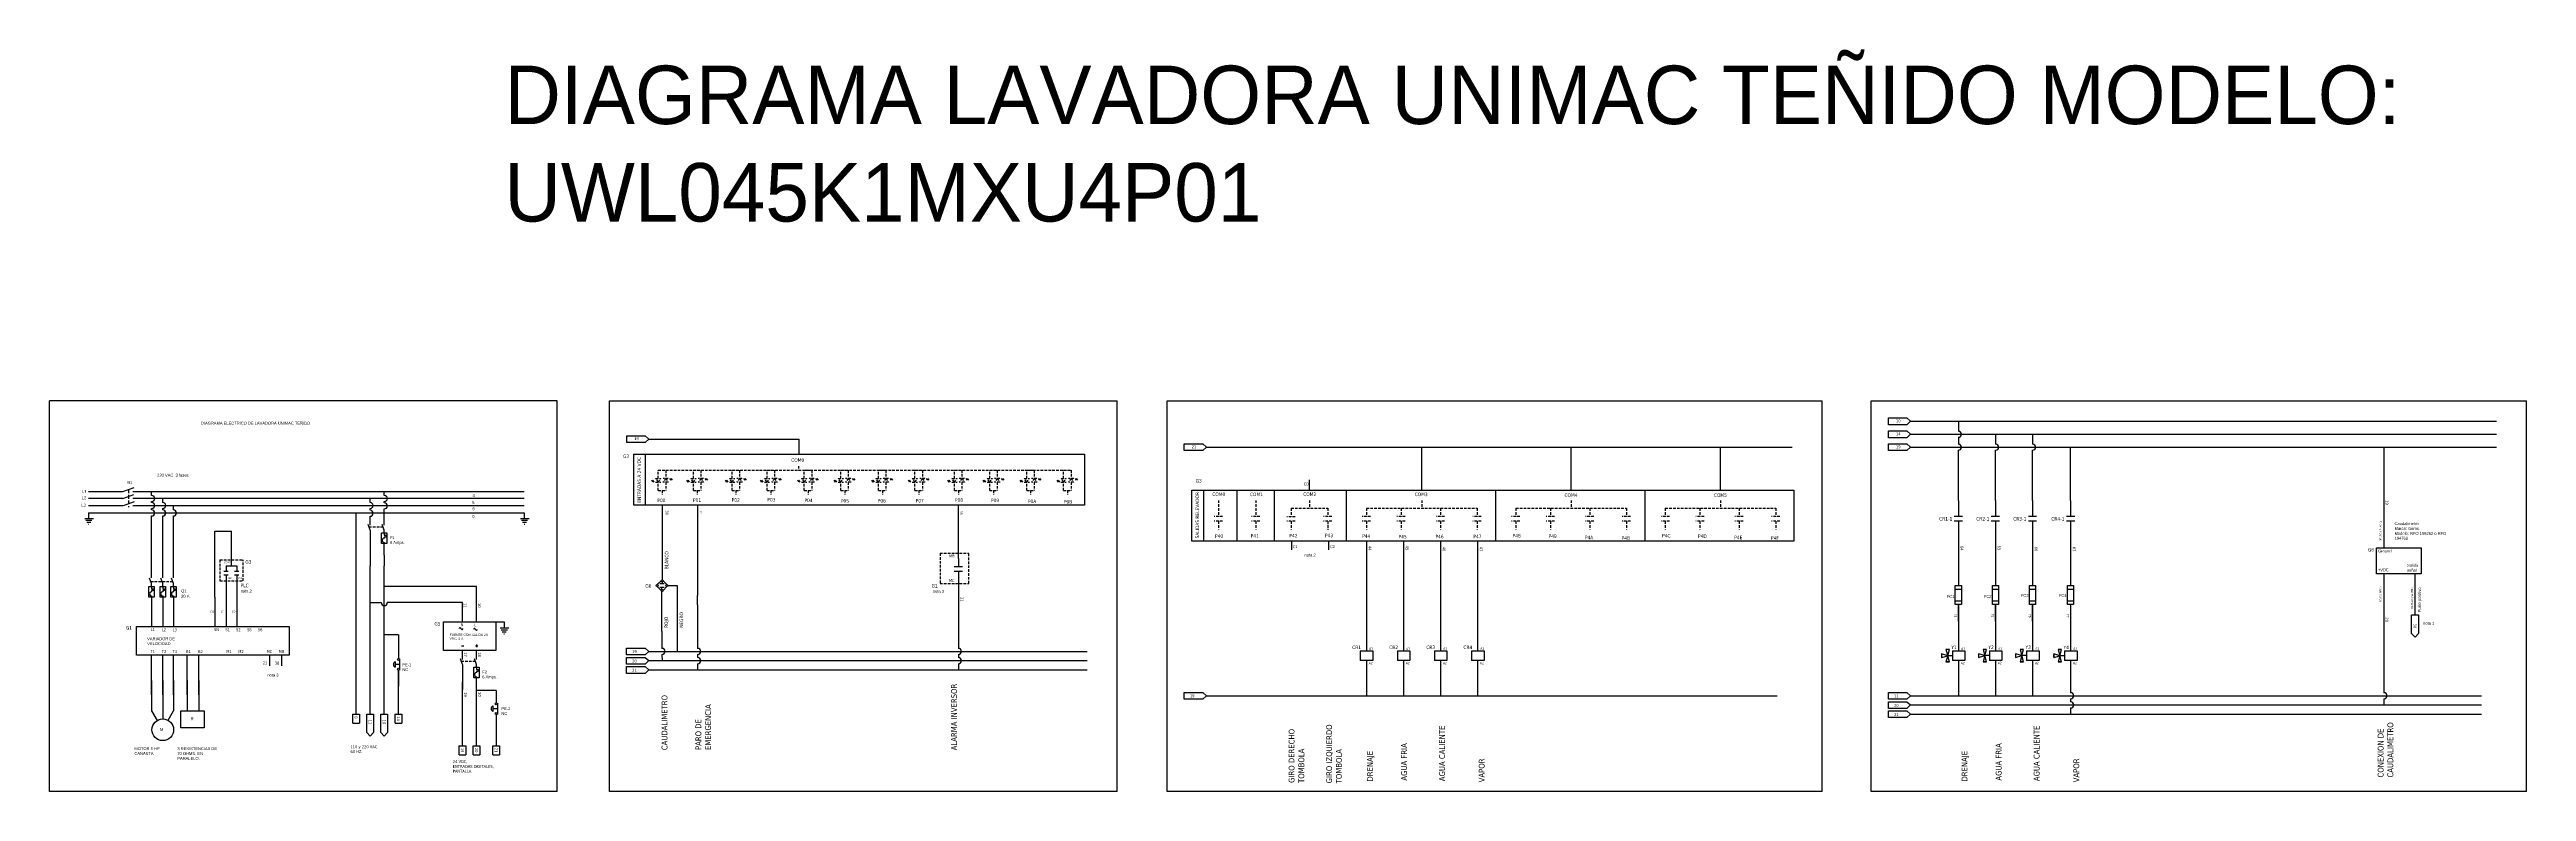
# Model space of a CAD drawing. Header units: millimetres. Extents: x 655 to 3836, y 2239 to 3519.
# Drawn here: x 1119 to 3235, y 2884 to 3519 of the extents above; entities that cross this region are included whole.
import ezdxf
from ezdxf.enums import TextEntityAlignment as Align

# ---------------------------------------------------------------- set-up
doc = ezdxf.new("R2010")
doc.units = ezdxf.units.MM
doc.linetypes.add('LÍNEAS_OCULTAS2', pattern=[4.7625, 3.175, -1.5875])
doc.layers.add('0 @ 1', color=7, linetype='Continuous')
doc.layers.add('Capa1', color=7, linetype='LÍNEAS_OCULTAS2')
doc.styles.add('Tahoma', font='tahoma.ttf')

# ---------------------------------------------------------------- blocks, each defined once
blk = doc.blocks.new('*U23')
at = {"linetype": 'Continuous'}
for p, q in [((-1.5, 1.9), (-1.5, -1.9)), ((1.5, 1.9), (1.5, -1.9))]:
    blk.add_line(p, q, dxfattribs=at)
at = {"style": 'Tahoma'}
for tag, p in [('Diseñador de referencia', (-0.2, 3.4)), ('Descripción', (0, 8.7))]:
    blk.add_attdef(tag, text='', height=1.5, dxfattribs=at).set_placement(p, align=Align.CENTER)
at = {"linetype": 'Continuous', "style": 'Tahoma', "flags": 8}
blk.add_attdef('Terminal 1', text='', height=1.5, dxfattribs=at).set_placement((-3.2, -0.8), align=Align.TOP_RIGHT)
blk.add_attdef('Terminal 2', text='', height=1.5, dxfattribs=at).set_placement((3.2, -0.8), align=Align.TOP_LEFT)
blk = doc.blocks.new('*U38')
at = {"linetype": 'Continuous'}
for p, q in [((-1.5, 1.9), (-1.5, -1.9)), ((1.5, 1.9), (1.5, -1.9))]:
    blk.add_line(p, q, dxfattribs=at)
at = {"style": 'Tahoma'}
for tag, p in [('Diseñador de referencia', (-0.2, 3.4)), ('Descripción', (0, 8.7))]:
    blk.add_attdef(tag, text='', height=1.5, dxfattribs=at).set_placement(p, align=Align.CENTER)
at = {"linetype": 'Continuous', "style": 'Tahoma', "flags": 8}
blk.add_attdef('Terminal 1', text='', height=1.5, dxfattribs=at).set_placement((-3.2, -0.8), align=Align.TOP_RIGHT)
blk.add_attdef('Terminal 2', text='', height=1.5, dxfattribs=at).set_placement((3.2, -0.8), align=Align.TOP_LEFT)

msp = doc.modelspace()

# ---------------------------------------------------------------- linework, layer by layer
for p, q in [((1119.41, 2884.265), (1119.41, 3218.265)), ((1553.205, 3218.265), (1119.41, 3218.265)), ((1553.205, 2884.265), (1553.205, 3218.265)), ((1597.692, 2884.265), (1597.692, 3218.265)), ((1597.692, 3218.265), (2031.488, 3218.265)), ((2031.488, 2884.265), (2031.488, 3218.265)), ((2074.137, 2884.265), (2074.137, 3218.265)), ((2074.137, 3218.265), (2633.879, 3218.265)), ((2633.879, 2884.265), (2633.879, 3218.265)), ((2675.754, 2884.265), (2675.754, 3218.265)), ((2675.754, 3218.265), (3235.496, 3218.265)), ((3235.496, 2884.265), (3235.496, 3218.265)), ((2690.5, 3203.725), (2706.27, 3203.725)), ((2690.5, 3197.962), (2690.5, 3203.725)), ((2706.27, 3197.962), (2690.5, 3197.962)), ((2706.27, 3203.725), (2709.393, 3200.918)), ((2709.393, 3200.918), (2706.27, 3197.962)), ((2709.393, 3200.918), (3209.759, 3200.918)), ((2750.257, 3200.918), (2750.257, 3192.417)), ((1612.465, 3188.476), (1628.234, 3188.476)), ((1612.465, 3182.713), (1612.465, 3188.476)), ((1628.234, 3182.713), (1612.465, 3182.713)), ((1628.234, 3188.476), (1631.358, 3185.669)), ((1631.358, 3185.669), (1628.234, 3182.713)), ((1631.358, 3185.669), (1759.543, 3185.669)), ((1759.543, 3185.669), (1759.543, 3172.635)), ((2088.883, 3181.535), (2104.653, 3181.535)), ((2088.883, 3175.771), (2088.883, 3181.535)), ((2104.653, 3175.771), (2088.883, 3175.771)), ((2104.653, 3181.535), (2107.776, 3178.727)), ((2107.776, 3178.727), (2104.653, 3175.771)), ((2107.776, 3178.727), (2608.143, 3178.727)), ((2291.7, 3142.065), (2291.7, 3178.727)), ((2419.357, 3142.065), (2419.357, 3178.727)), ((2547.013, 3142.065), (2547.013, 3178.727)), ((2690.5, 3192.63), (2706.27, 3192.63)), ((2690.5, 3186.866), (2690.5, 3192.63)), ((2706.27, 3186.866), (2690.5, 3186.866)), ((2690.5, 3181.535), (2706.27, 3181.535)), ((2690.5, 3175.771), (2690.5, 3181.535)), ((2706.27, 3175.771), (2690.5, 3175.771)), ((2706.27, 3192.63), (2709.393, 3189.823)), ((2709.393, 3189.823), (2706.27, 3186.866)), ((2706.27, 3181.535), (2709.393, 3178.727)), ((2709.393, 3178.727), (2706.27, 3175.771)), ((2709.393, 3189.823), (3209.759, 3189.823)), ((2709.393, 3178.727), (3209.759, 3178.727)), ((2750.257, 3187.228), (2750.257, 3181.322)), ((2750.257, 3133.243), (2750.257, 3176.132)), ((2781.927, 3189.823), (2781.927, 3181.322)), ((2781.927, 3133.236), (2781.927, 3176.132)), ((2813.596, 3189.823), (2813.596, 3181.322)), ((2813.596, 3133.236), (2813.596, 3176.132)), ((2846.09, 3133.249), (2846.09, 3178.727)), ((3113.736, 3178.727), (3113.736, 3135.669)), ((1628.407, 3172.635), (1628.407, 3129.067)), ((1152.804, 3140.865), (1182.102, 3140.865)), ((1182.102, 3134.865), (1152.804, 3134.865)), ((1182.102, 3140.865), (1191.785, 3144.389)), ((1182.102, 3134.865), (1191.499, 3138.285)), ((1182.533, 3128.881), (1191.929, 3132.301)), ((1190.709, 3140.865), (1525.033, 3140.865)), ((1525.033, 3134.865), (1190.709, 3134.865)), ((1206.584, 3137.46), (1206.584, 3140.865)), ((1206.584, 3131.46), (1206.584, 3132.27)), ((1216.067, 3131.46), (1216.067, 3134.865)), ((1393.331, 3131.46), (1393.331, 3134.865)), ((1405.384, 3137.46), (1405.384, 3140.865)), ((1405.384, 3131.155), (1405.384, 3132.27)), ((2105.218, 3142.065), (2105.218, 3098.496)), ((2134.125, 3098.496), (2134.125, 3142.065)), ((2166.006, 3098.496), (2166.006, 3142.065)), ((2195.799, 3142.065), (2195.799, 3150.713)), ((2227.456, 3098.291), (2227.456, 3141.859)), ((2354.927, 3098.496), (2354.927, 3142.065)), ((2482.583, 3098.496), (2482.583, 3142.065)), ((3113.736, 3135.669), (3113.736, 3127.829)), ((1149.523, 3117.891), (1156.835, 3117.891)), ((1150.295, 3116.303), (1155.654, 3116.303)), ((1151.249, 3114.578), (1154.564, 3114.578)), ((1152.566, 3112.854), (1153.111, 3112.854)), ((1152.804, 3128.865), (1182.102, 3128.865)), ((1152.804, 3122.56), (1525.033, 3122.56)), ((1152.804, 3122.56), (1152.804, 3117.891)), ((1190.709, 3128.865), (1525.033, 3128.865)), ((1206.584, 3125.155), (1206.584, 3126.27)), ((1206.584, 3067.026), (1206.584, 3119.965)), ((1216.067, 3125.155), (1216.067, 3126.27)), ((1216.067, 3067.026), (1216.067, 3119.965)), ((1225.246, 3125.155), (1225.246, 3128.865)), ((1225.246, 3067.026), (1225.246, 3119.965)), ((1381.278, 2950.44), (1381.278, 3122.56)), ((1393.331, 3107.839), (1391.62, 3112.537)), ((1393.331, 3124.849), (1393.331, 3126.27)), ((1393.331, 3112.083), (1393.331, 3119.659)), ((1405.384, 3107.839), (1403.674, 3112.537)), ((1405.384, 3112.083), (1405.384, 3125.965)), ((1521.752, 3117.891), (1529.064, 3117.891)), ((1522.524, 3116.303), (1527.883, 3116.303)), ((1523.478, 3114.578), (1526.793, 3114.578)), ((1524.795, 3112.854), (1525.34, 3112.854)), ((1525.033, 3122.56), (1525.033, 3117.891)), ((1642.709, 3129.08), (1642.709, 3121.675)), ((1642.709, 3121.675), (1642.709, 3088.235)), ((1673.101, 3129.054), (1673.101, 3121.649)), ((1673.101, 3129.054), (1673.101, 3110.932)), ((1673.101, 3110.932), (1673.101, 3051.791)), ((1895.816, 3083.589), (1895.816, 3129.067)), ((3113.736, 3127.829), (3113.736, 3092.61)), ((1260.758, 3106.799), (1274.823, 3106.799)), ((1260.758, 3050.604), (1260.758, 3106.799)), ((1274.823, 3077.355), (1274.823, 3106.799)), ((1393.331, 3107.839), (1393.331, 3086.309)), ((1405.38, 3086.309), (1405.397, 3096.415)), ((1405.382, 3101.866), (1405.381, 3100.851)), ((1405.382, 3105.366), (1405.382, 3103.366)), ((1405.382, 3103.366), (1406.882, 3103.366)), ((1406.882, 3101.866), (1405.382, 3101.866)), ((1405.384, 3105.366), (1405.384, 3107.866)), ((1405.397, 3097.296), (1405.397, 3096.415)), ((1406.882, 3103.366), (1406.882, 3101.866)), ((2180.31, 3098.395), (2180.31, 3090.99)), ((2211.979, 3098.434), (2211.979, 3091.029)), ((2244.474, 3098.496), (2244.474, 3091.091)), ((2244.474, 3091.091), (2244.474, 3044.531)), ((2276.143, 3098.535), (2276.143, 3091.13)), ((2276.143, 3091.13), (2276.143, 3044.524)), ((2307.812, 3098.529), (2307.812, 3091.124)), ((2307.812, 3091.124), (2307.812, 3044.563)), ((2339.481, 3098.477), (2339.481, 3091.072)), ((2339.481, 3091.163), (2339.481, 3044.556)), ((2750.257, 3108.291), (2750.257, 3091.091)), ((2750.257, 3091.091), (2750.257, 3060.365)), ((2750.257, 3091.091), (2750.257, 3060.365)), ((2781.927, 3108.291), (2781.927, 3091.13)), ((2781.927, 3091.13), (2781.927, 3060.404)), ((2813.596, 3108.418), (2813.596, 3091.124)), ((2813.596, 3091.124), (2813.596, 3060.404)), ((2846.09, 3108.291), (2846.09, 3091.072)), ((2846.09, 3091.072), (2846.09, 3060.352)), ((2846.09, 3091.072), (2846.09, 3060.352)), ((1270.226, 3077.355), (1279.42, 3077.355)), ((1270.226, 3077.355), (1270.226, 3072.314)), ((1270.226, 3069.314), (1270.226, 3055.928)), ((1279.42, 3077.355), (1279.42, 3072.314)), ((1279.42, 3069.314), (1279.42, 3058.507)), ((1393.331, 3086.309), (1393.331, 3077.271)), ((1393.331, 2950.44), (1393.331, 3077.271)), ((1405.38, 3086.309), (1405.382, 3077.271)), ((1405.397, 2950.44), (1405.382, 3077.271)), ((1642.709, 3088.248), (1642.709, 3065.32)), ((1642.709, 3088.235), (1642.709, 3065.307)), ((3113.736, 3070.403), (3113.733, 3035.253)), ((3140.344, 3035.253), (3140.35, 3070.403)), ((1206.586, 3062.028), (1204.876, 3066.726)), ((1206.584, 3056.055), (1206.583, 3055.04)), ((1206.584, 3059.555), (1206.584, 3057.555)), ((1206.584, 3057.555), (1208.084, 3057.555)), ((1208.084, 3056.055), (1206.584, 3056.055)), ((1206.586, 3059.528), (1206.586, 3062.028)), ((1206.599, 3051.485), (1206.599, 3050.604)), ((1206.599, 3050.604), (1206.599, 3025.407)), ((1208.084, 3057.555), (1208.084, 3056.055)), ((1216.069, 3062.028), (1214.359, 3066.726)), ((1216.067, 3056.055), (1216.066, 3055.04)), ((1216.067, 3059.555), (1216.067, 3057.555)), ((1216.067, 3057.555), (1217.567, 3057.555)), ((1217.567, 3056.055), (1216.067, 3056.055)), ((1216.067, 3050.606), (1216.067, 3025.407)), ((1216.069, 3059.528), (1216.069, 3062.028)), ((1216.082, 3051.485), (1216.082, 3050.604)), ((1217.567, 3057.555), (1217.567, 3056.055)), ((1225.248, 3062.028), (1223.538, 3066.726)), ((1225.246, 3056.055), (1225.245, 3055.04)), ((1225.246, 3059.555), (1225.246, 3057.555)), ((1225.246, 3057.555), (1226.746, 3057.555)), ((1226.746, 3056.055), (1225.246, 3056.055)), ((1225.248, 3059.528), (1225.248, 3062.028)), ((1225.261, 3051.485), (1225.261, 3050.604)), ((1225.261, 3050.604), (1225.261, 3025.407)), ((1226.746, 3057.555), (1226.746, 3056.055)), ((1260.758, 3050.604), (1260.758, 3025.407)), ((1270.226, 3055.928), (1270.226, 3048.573)), ((1270.226, 3048.573), (1270.226, 3037.767)), ((1279.42, 3058.507), (1279.42, 3050.604)), ((1279.42, 3050.604), (1279.42, 3025.407)), ((1484.23, 3059.608), (1405.383, 3059.608)), ((1484.23, 3029.431), (1484.23, 3059.608)), ((1641.853, 3056.111), (1638.539, 3059.461)), ((1641.85, 3064.464), (1638.552, 3061.179)), ((1642.633, 3057.034), (1642.633, 3058.826)), ((1642.633, 3021.267), (1642.633, 3055.32)), ((1642.709, 3063.602), (1642.709, 3061.826)), ((1643.566, 3056.245), (1646.801, 3059.468)), ((1643.568, 3064.451), (1646.801, 3061.184)), ((1647.703, 3060.326), (1655.683, 3060.326)), ((1655.683, 3060.326), (1655.683, 3004.094)), ((1673.101, 3043.952), (1673.101, 3051.791)), ((1895.816, 3065.435), (1895.816, 3006.689)), ((2747.516, 3057.217), (2752.792, 3057.217)), ((2747.516, 3047.295), (2752.792, 3047.295)), ((2779.185, 3057.256), (2784.462, 3057.256)), ((2779.185, 3047.334), (2784.462, 3047.334)), ((2810.854, 3057.256), (2816.131, 3057.256)), ((2810.854, 3047.334), (2816.131, 3047.334)), ((2843.349, 3057.204), (2848.625, 3057.204)), ((2843.349, 3047.282), (2848.625, 3047.282)), ((1270.226, 3037.767), (1270.226, 3025.407)), ((1393.331, 3045.817), (1402.79, 3045.817)), ((1472.164, 3045.817), (1407.98, 3045.817)), ((1472.164, 3029.431), (1472.164, 3045.817)), ((1500.599, 3029.431), (1507.775, 3029.431)), ((1507.775, 3029.431), (1507.775, 3024.197)), ((1673.101, 3043.952), (1673.101, 3006.689)), ((2244.474, 3044.531), (2244.474, 3041.531)), ((2244.474, 3041.531), (2244.474, 3011.387)), ((2276.143, 3044.524), (2276.143, 3041.524)), ((2276.143, 3041.524), (2276.143, 3011.381)), ((2307.812, 3044.563), (2307.812, 3041.563)), ((2307.812, 3041.563), (2307.812, 3011.419)), ((2339.481, 3044.556), (2339.481, 3041.556)), ((2339.481, 3041.556), (2339.481, 3011.413)), ((2750.257, 3030.031), (2750.257, 3044.144)), ((2750.257, 3029.992), (2750.257, 3044.144)), ((2750.257, 3044.144), (2750.257, 3025.44)), ((2750.257, 3030.103), (2750.257, 3011.399)), ((2750.257, 3030.031), (2750.257, 3011.399)), ((2781.927, 3030.031), (2781.927, 3044.183)), ((2781.927, 3044.183), (2781.927, 3025.479)), ((2781.927, 3030.142), (2781.927, 3011.438)), ((2813.596, 3030.031), (2813.596, 3044.183)), ((2813.596, 3044.183), (2813.596, 3025.473)), ((2813.596, 3030.142), (2813.596, 3011.432)), ((2846.09, 3044.131), (2846.09, 3011.38)), ((3113.733, 3035.253), (3113.733, 3027.413)), ((3113.733, 3027.413), (3113.733, 2968.791)), ((3137.388, 3019.483), (3137.388, 3035.253)), ((3137.388, 3027.413), (3137.388, 3035.253)), ((3137.462, 3035.253), (3143.226, 3035.253)), ((3143.151, 3035.253), (3143.151, 3019.483)), ((3143.151, 3035.253), (3143.151, 3027.413)), ((1417.46, 3018.353), (1405.388, 3018.353)), ((1417.46, 3018.353), (1417.46, 2997.938)), ((1471.21, 3023.233), (1470.681, 3023.943)), ((1471.401, 3008.857), (1473.256, 3008.857)), ((1483.505, 3022.523), (1482.977, 3023.233)), ((1483.368, 3008.857), (1485.223, 3008.857)), ((1484.295, 3009.936), (1484.295, 3007.827)), ((1504.494, 3024.197), (1511.806, 3024.197)), ((1505.266, 3022.609), (1510.625, 3022.609)), ((1506.22, 3020.885), (1509.535, 3020.885)), ((1507.537, 3019.161), (1508.082, 3019.161)), ((1612.439, 3006.901), (1628.208, 3006.901)), ((1612.439, 3001.138), (1612.439, 3006.901)), ((1612.439, 3006.901), (1628.208, 3006.901)), ((1612.439, 3001.138), (1612.439, 3006.901)), ((1628.208, 3006.901), (1631.332, 3004.094)), ((1628.208, 3006.901), (1631.332, 3004.094)), ((1642.633, 3021.267), (1642.633, 3006.689)), ((2244.474, 3011.387), (2244.474, 3004.536)), ((2276.143, 3011.381), (2276.143, 3004.529)), ((2307.812, 3011.419), (2307.812, 3004.568)), ((2339.481, 3011.413), (2339.481, 3004.561)), ((2739.541, 3005.703), (2741.041, 3000.428)), ((2742.541, 3005.703), (2739.541, 3005.703)), ((2741.041, 3000.428), (2742.541, 3005.703)), ((2750.257, 3011.399), (2750.257, 3004.548)), ((2771.21, 3005.742), (2772.71, 3000.466)), ((2774.21, 3005.742), (2771.21, 3005.742)), ((2772.71, 3000.466), (2774.21, 3005.742)), ((2781.927, 3011.438), (2781.927, 3004.586)), ((2802.879, 3005.736), (2804.379, 3000.46)), ((2805.879, 3005.736), (2802.879, 3005.736)), ((2804.379, 3000.46), (2805.879, 3005.736)), ((2813.596, 3011.432), (2813.596, 3004.58)), ((2835.374, 3005.684), (2836.874, 3000.408)), ((2838.374, 3005.684), (2835.374, 3005.684)), ((2836.874, 3000.408), (2838.374, 3005.684)), ((2846.09, 3011.38), (2846.09, 3004.528)), ((3140.344, 3016.36), (3137.388, 3019.483)), ((3143.151, 3019.483), (3140.344, 3016.36)), ((1206.584, 2966.822), (1206.584, 3000.753)), ((1216.067, 2966.822), (1216.067, 3000.753)), ((1225.246, 2966.822), (1225.246, 3000.753)), ((1236.9, 2966.822), (1236.9, 3000.753)), ((1247.001, 2966.822), (1247.001, 3000.753)), ((1307.215, 3000.753), (1307.215, 2991.74)), ((1317.461, 3000.753), (1317.461, 2991.74)), ((1414.674, 2995.319), (1414.674, 2990.558)), ((1418.435, 2992.938), (1414.674, 2992.938)), ((1417.463, 2950.44), (1417.458, 2987.938)), ((1417.46, 2987.938), (1417.46, 2974.363)), ((1418.49, 2997.74), (1418.49, 2988.008)), ((1472.164, 2992.956), (1470.454, 2997.655)), ((1472.164, 2997.201), (1472.164, 3004.777)), ((1472.164, 2992.956), (1472.164, 2971.427)), ((1484.217, 2992.956), (1482.507, 2997.655)), ((1484.215, 2986.984), (1484.214, 2985.969)), ((1484.215, 2990.484), (1484.215, 2988.484)), ((1484.215, 2988.484), (1485.715, 2988.484)), ((1485.715, 2986.984), (1484.215, 2986.984)), ((1484.217, 2997.201), (1484.217, 3004.777)), ((1484.217, 2990.484), (1484.217, 2992.984)), ((1485.715, 2988.484), (1485.715, 2986.984)), ((1628.208, 3001.138), (1612.439, 3001.138)), ((1628.208, 3001.138), (1612.439, 3001.138)), ((1612.439, 2998.997), (1628.208, 2998.997)), ((1612.439, 2993.234), (1612.439, 2998.997)), ((1628.208, 2993.234), (1612.439, 2993.234)), ((1612.439, 2991.094), (1628.208, 2991.094)), ((1612.439, 2985.33), (1612.439, 2991.094)), ((1628.208, 2985.33), (1612.439, 2985.33)), ((1631.332, 3004.094), (1628.208, 3001.138)), ((1631.332, 3004.094), (1628.208, 3001.138)), ((1628.208, 2998.997), (1631.332, 2996.19)), ((1631.332, 2996.19), (1628.208, 2993.234)), ((1628.208, 2991.094), (1631.332, 2988.286)), ((1631.332, 2988.286), (1628.208, 2985.33)), ((1631.332, 3004.094), (1767.741, 3004.094)), ((1631.332, 3004.094), (2005.892, 3004.094)), ((1631.332, 2996.19), (2005.892, 2996.19)), ((1631.332, 2988.286), (2005.892, 2988.286)), ((1642.633, 3001.499), (1642.649, 2996.19)), ((1673.101, 3001.499), (1673.101, 2998.785)), ((1673.101, 2993.595), (1673.101, 2988.286)), ((1767.741, 3004.094), (2005.892, 3004.094)), ((1895.816, 3001.499), (1895.816, 2998.785)), ((1895.816, 2993.595), (1895.816, 2988.286)), ((2239.236, 3004.536), (2249.918, 3004.536)), ((2239.236, 3004.536), (2239.236, 2996.291)), ((2249.918, 2996.291), (2239.236, 2996.291)), ((2244.474, 2996.291), (2244.474, 2989.44)), ((2244.474, 2989.44), (2244.474, 2966.19)), ((2249.918, 3004.536), (2249.918, 2996.291)), ((2270.905, 3004.529), (2281.587, 3004.529)), ((2270.905, 3004.529), (2270.905, 2996.285)), ((2281.587, 2996.285), (2270.905, 2996.285)), ((2276.143, 2996.285), (2276.143, 2989.433)), ((2276.143, 2989.433), (2276.143, 2966.191)), ((2281.587, 3004.529), (2281.587, 2996.285)), ((2302.574, 3004.568), (2313.256, 3004.568)), ((2302.574, 3004.568), (2302.574, 2996.324)), ((2313.256, 2996.324), (2302.574, 2996.324)), ((2307.812, 2996.324), (2307.812, 2989.472)), ((2307.812, 2989.472), (2307.812, 2966.191)), ((2313.256, 3004.568), (2313.256, 2996.324)), ((2334.244, 3004.561), (2344.925, 3004.561)), ((2334.244, 3004.561), (2334.244, 2996.317)), ((2344.925, 2996.317), (2334.244, 2996.317)), ((2339.481, 2996.317), (2339.481, 2989.466)), ((2339.481, 2989.466), (2339.481, 2966.192)), ((2344.925, 3004.561), (2344.925, 2996.317)), ((2741.041, 3000.428), (2735.765, 3001.928)), ((2735.765, 3001.928), (2735.765, 2998.928)), ((2735.765, 2998.928), (2741.041, 3000.428)), ((2741.041, 3000.428), (2739.541, 2995.152)), ((2739.541, 2995.152), (2742.541, 2995.152)), ((2742.202, 2995.152), (2739.88, 2995.152)), ((2745.066, 3000.428), (2741.041, 3000.428)), ((2742.541, 2995.152), (2741.041, 3000.428)), ((2745.066, 3004.548), (2755.747, 3004.548)), ((2745.066, 3004.548), (2745.066, 2996.304)), ((2755.747, 2996.304), (2745.066, 2996.304)), ((2750.257, 2996.304), (2750.257, 2989.452)), ((2750.257, 2989.471), (2750.257, 2966.193)), ((2755.747, 3004.548), (2755.747, 2996.304)), ((2772.71, 3000.466), (2767.434, 3001.966)), ((2767.434, 3001.966), (2767.434, 2998.966)), ((2767.434, 2998.966), (2772.71, 3000.466)), ((2772.71, 3000.466), (2771.21, 2995.191)), ((2771.21, 2995.191), (2774.21, 2995.191)), ((2773.871, 2995.191), (2771.549, 2995.191)), ((2776.735, 3000.466), (2772.71, 3000.466)), ((2774.21, 2995.191), (2772.71, 3000.466)), ((2776.735, 3004.586), (2787.416, 3004.586)), ((2776.735, 3004.586), (2776.735, 2996.342)), ((2787.416, 2996.342), (2776.735, 2996.342)), ((2781.927, 2996.342), (2781.927, 2989.491)), ((2781.927, 2989.491), (2781.927, 2966.229)), ((2787.416, 3004.586), (2787.416, 2996.342)), ((2804.379, 3000.46), (2799.104, 3001.96)), ((2799.104, 3001.96), (2799.104, 2998.96)), ((2799.104, 2998.96), (2804.379, 3000.46)), ((2804.379, 3000.46), (2802.879, 2995.184)), ((2802.879, 2995.184), (2805.879, 2995.184)), ((2805.54, 2995.184), (2803.218, 2995.184)), ((2808.404, 3000.46), (2804.379, 3000.46)), ((2805.879, 2995.184), (2804.379, 3000.46)), ((2808.404, 3004.58), (2819.085, 3004.58)), ((2808.404, 3004.58), (2808.404, 2996.336)), ((2819.085, 2996.336), (2808.404, 2996.336)), ((2813.596, 2996.336), (2813.596, 2989.484)), ((2813.596, 2989.53), (2813.596, 2966.229)), ((2819.085, 3004.58), (2819.085, 2996.336)), ((2836.874, 3000.408), (2831.598, 3001.908)), ((2831.598, 3001.908), (2831.598, 2998.908)), ((2831.598, 2999.247), (2831.598, 3001.57)), ((2831.598, 2998.908), (2836.874, 3000.408)), ((2836.874, 3000.408), (2835.374, 2995.133)), ((2835.374, 2995.133), (2838.374, 2995.133)), ((2838.035, 2995.133), (2835.712, 2995.133)), ((2840.899, 3000.408), (2836.874, 3000.408)), ((2838.374, 2995.133), (2836.874, 3000.408)), ((2840.899, 3004.528), (2851.58, 3004.528)), ((2840.899, 3004.528), (2840.899, 2996.284)), ((2851.58, 2996.284), (2840.899, 2996.284)), ((2846.09, 2996.284), (2846.09, 2989.433)), ((2846.09, 2989.484), (2846.09, 2968.792)), ((2851.58, 3004.528), (2851.58, 2996.284)), ((1206.584, 2979.119), (1206.584, 2953.252)), ((1216.067, 2979.119), (1216.067, 2953.252)), ((1225.246, 2979.119), (1225.246, 2953.252)), ((1236.9, 2979.119), (1236.9, 2953.396)), ((1247.001, 2979.119), (1247.001, 2953.396)), ((1472.17, 2956.646), (1472.17, 2977.742)), ((1484.213, 2971.427), (1484.23, 2981.533)), ((1500.977, 2970.559), (1484.213, 2970.559)), ((1484.224, 2956.646), (1484.224, 2977.742)), ((1484.23, 2982.413), (1484.23, 2981.533)), ((1500.977, 2970.559), (1500.977, 2960.112)), ((2088.883, 2968.994), (2104.653, 2968.994)), ((2088.883, 2963.231), (2088.883, 2968.994)), ((2104.653, 2963.231), (2088.883, 2963.231)), ((2104.653, 2968.994), (2107.776, 2966.187)), ((2107.776, 2966.187), (2104.653, 2963.231)), ((2107.776, 2966.187), (2595.342, 2966.198)), ((2690.5, 2968.994), (2706.27, 2968.994)), ((2690.5, 2963.231), (2690.5, 2968.994)), ((2706.27, 2963.231), (2690.5, 2963.231)), ((2706.27, 2968.994), (2709.393, 2966.187)), ((2709.393, 2966.187), (2706.27, 2963.231)), ((2709.393, 2966.187), (3196.958, 2966.198)), ((2846.09, 2963.603), (2846.09, 2960.878)), ((3113.733, 2963.601), (3113.733, 2958.283)), ((1206.584, 2953.252), (1211.435, 2945.044)), ((1216.067, 2953.252), (1216.1, 2946.331)), ((1220.682, 2945.142), (1225.246, 2953.252)), ((1231.661, 2953.396), (1251.594, 2953.396)), ((1231.661, 2938.759), (1231.661, 2953.396)), ((1251.594, 2953.396), (1251.594, 2938.759)), ((1378.322, 2950.44), (1384.085, 2950.44)), ((1378.396, 2942.6), (1378.396, 2950.44)), ((1378.396, 2950.44), (1384.16, 2950.44)), ((1378.396, 2942.6), (1384.16, 2942.6)), ((1384.16, 2950.44), (1384.16, 2942.6)), ((1390.374, 2934.67), (1390.374, 2950.44)), ((1390.374, 2950.44), (1396.138, 2950.44)), ((1390.374, 2942.6), (1390.374, 2950.44)), ((1390.374, 2950.44), (1396.138, 2950.44)), ((1396.138, 2950.44), (1396.138, 2934.67)), ((1396.138, 2950.44), (1396.138, 2942.6)), ((1402.44, 2934.67), (1402.44, 2950.44)), ((1402.44, 2950.44), (1408.204, 2950.44)), ((1402.44, 2942.6), (1402.44, 2950.44)), ((1402.44, 2950.44), (1408.204, 2950.44)), ((1408.204, 2950.44), (1408.204, 2934.67)), ((1408.204, 2950.44), (1408.204, 2942.6)), ((1414.507, 2950.44), (1420.27, 2950.44)), ((1414.581, 2942.6), (1414.581, 2950.44)), ((1414.581, 2950.44), (1420.344, 2950.44)), ((1414.581, 2942.6), (1420.344, 2942.6)), ((1420.344, 2950.44), (1420.344, 2942.6)), ((1472.17, 2923.405), (1472.17, 2956.646)), ((1484.237, 2923.405), (1484.224, 2956.646)), ((1498.191, 2957.492), (1498.191, 2952.732)), ((1501.952, 2955.112), (1498.191, 2955.112)), ((1500.977, 2950.112), (1500.977, 2923.405)), ((1502.007, 2959.914), (1502.007, 2950.182)), ((2690.5, 2961.091), (2706.27, 2961.091)), ((2690.5, 2955.327), (2690.5, 2961.091)), ((2706.27, 2955.327), (2690.5, 2955.327)), ((2690.5, 2953.187), (2706.27, 2953.187)), ((2690.5, 2947.423), (2690.5, 2953.187)), ((2706.27, 2947.423), (2690.5, 2947.423)), ((2706.27, 2961.091), (2709.393, 2958.283)), ((2709.393, 2958.283), (2706.27, 2955.327)), ((2706.27, 2953.187), (2709.393, 2950.38)), ((2709.393, 2950.38), (2706.27, 2947.423)), ((2709.393, 2958.283), (3157.436, 2958.283)), ((2709.393, 2950.38), (3157.436, 2950.38)), ((2846.09, 2955.688), (2846.09, 2950.371)), ((3111.555, 2958.283), (3196.958, 2958.283)), ((3111.555, 2950.38), (3196.958, 2950.38)), ((1251.594, 2938.759), (1231.661, 2938.759)), ((1393.331, 2931.547), (1390.374, 2934.67)), ((1396.138, 2934.67), (1393.331, 2931.547)), ((1405.397, 2931.547), (1402.44, 2934.67)), ((1408.204, 2934.67), (1405.397, 2931.547)), ((1469.214, 2923.405), (1474.978, 2923.405)), ((1469.289, 2915.565), (1469.289, 2923.405)), ((1469.289, 2923.405), (1475.052, 2923.405)), ((1475.052, 2923.405), (1475.052, 2915.565)), ((1481.28, 2923.405), (1487.044, 2923.405)), ((1481.28, 2915.565), (1481.28, 2923.405)), ((1481.28, 2923.405), (1487.044, 2923.405)), ((1487.044, 2923.405), (1487.044, 2915.565)), ((1498.024, 2923.405), (1503.787, 2923.405)), ((1498.098, 2915.565), (1498.098, 2923.405)), ((1498.098, 2923.405), (1503.862, 2923.405)), ((1503.862, 2923.405), (1503.862, 2915.565)), ((1469.289, 2915.565), (1475.052, 2915.565)), ((1481.28, 2915.565), (1487.044, 2915.565)), ((1498.098, 2915.565), (1503.862, 2915.565)), ((1553.205, 2884.265), (1119.41, 2884.265)), ((2031.488, 2884.265), (1597.692, 2884.265)), ((2633.879, 2884.265), (2074.137, 2884.265)), ((3235.496, 2884.265), (2675.754, 2884.265))]:
    msp.add_line(p, q)
for points in [[(1618.571, 3172.635), (2003.585, 3172.635), (2003.585, 3129.067), (1618.571, 3129.067)], [(2095.337, 3142.065), (2609.573, 3142.065), (2609.573, 3098.496), (2095.337, 3098.496)], [(1403.102, 3105.366), (1407.662, 3105.366), (1407.662, 3096.417), (1403.102, 3096.417)], [(3107.384, 3092.61), (3145.486, 3092.61), (3145.486, 3070.403), (3107.384, 3070.403)], [(1204.304, 3059.555), (1208.864, 3059.555), (1208.864, 3050.606), (1204.304, 3050.606)], [(1213.787, 3059.555), (1218.347, 3059.555), (1218.347, 3050.606), (1213.787, 3050.606)], [(1222.966, 3059.555), (1227.526, 3059.555), (1227.526, 3050.606), (1222.966, 3050.606)], [(2747.516, 3060.365), (2752.792, 3060.365), (2752.792, 3044.144), (2747.516, 3044.144)], [(2779.185, 3060.404), (2784.462, 3060.404), (2784.462, 3044.183), (2779.185, 3044.183)], [(2810.854, 3060.404), (2816.131, 3060.404), (2816.131, 3044.183), (2810.854, 3044.183)], [(2843.349, 3060.352), (2848.625, 3060.352), (2848.625, 3044.131), (2843.349, 3044.131)], [(1455.854, 3029.431), (1500.707, 3029.431), (1500.707, 3004.777), (1455.854, 3004.777)], [(1193.641, 3025.407), (1324.265, 3025.407), (1324.265, 3000.753), (1193.641, 3000.753)], [(1481.935, 2990.484), (1486.495, 2990.484), (1486.495, 2981.535), (1481.935, 2981.535)]]:
    msp.add_lwpolyline(points, close=True)
for centre, radius in [((1638.549, 3060.32), 0.859), ((1642.709, 3064.461), 0.859), ((1642.709, 3056.179), 0.859), ((1646.844, 3060.326), 0.859), ((1417.46, 2997.078), 0.86), ((1417.46, 2988.798), 0.86), ((1216.143, 2937.076), 9.255), ((1500.977, 2959.252), 0.86), ((1500.977, 2950.972), 0.86)]:
    msp.add_circle(centre, radius)
for centre, radius, start, end in [((2750.257, 3189.823), 2.595, 270, 90), ((2750.257, 3178.727), 2.595, 270, 90), ((2781.927, 3178.727), 2.595, 270, 90), ((2813.596, 3178.727), 2.595, 270, 90), ((1206.584, 3134.865), 2.595, 270, 90), ((1405.384, 3134.865), 2.595, 270, 90), ((1206.584, 3128.865), 2.595, 270, 90), ((1206.584, 3122.56), 2.595, 270, 90), ((1216.067, 3128.865), 2.595, 270, 90), ((1216.067, 3122.56), 2.595, 270, 90), ((1225.246, 3122.56), 2.595, 270, 90), ((1393.331, 3128.865), 2.595, 270, 90), ((1393.331, 3122.254), 2.595, 270, 90), ((1405.384, 3128.56), 2.595, 270, 90), ((1405.392, 3099.075), 1.78, 89.837781, 270.150269), ((1206.594, 3053.264), 1.78, 89.837781, 270.150269), ((1216.077, 3053.264), 1.78, 89.837781, 270.150269), ((1225.256, 3053.264), 1.78, 89.837781, 270.150269), ((1405.385, 3045.817), 2.595, 180, 0), ((1470.059, 3023.59), 0.715, 29.601538, 180), ((1471.829, 3023.59), 0.715, 209.932632, 0), ((1482.355, 3022.88), 0.715, 29.601538, 180), ((1484.125, 3022.88), 0.715, 209.932632, 0), ((1642.633, 3004.094), 2.595, 270, 90), ((1673.101, 3004.094), 2.595, 270, 90), ((1895.816, 3004.094), 2.595, 270, 90), ((1415.809, 2992.938), 2.637, 115.489205, 244.510795), ((1484.226, 2984.193), 1.78, 89.837781, 270.150269), ((1673.101, 2996.19), 2.595, 270, 90), ((1895.816, 2996.19), 2.595, 270, 90), ((2846.09, 2966.198), 2.595, 270, 90), ((3113.733, 2966.196), 2.595, 270, 90), ((1499.326, 2955.112), 2.637, 115.489205, 244.510795), ((2846.09, 2958.283), 2.595, 270, 90)]:
    msp.add_arc(centre, radius, start, end)
at = {"layer": 'Capa1', "ltscale": 0.7}
for p, q in [((1639.383, 3152.052), (1639.383, 3159.151)), ((1639.383, 3159.151), (1645.781, 3159.151)), ((1639.383, 3159.151), (1992.139, 3159.151)), ((1645.781, 3159.151), (1645.781, 3152.052)), ((1669.479, 3152.052), (1669.479, 3159.151)), ((1669.479, 3159.151), (1675.877, 3159.151)), ((1675.877, 3159.151), (1675.877, 3152.052)), ((1702.494, 3152.052), (1702.494, 3159.151)), ((1702.494, 3159.151), (1708.892, 3159.151)), ((1708.892, 3159.151), (1708.892, 3152.052)), ((1732.375, 3152.052), (1732.375, 3159.151)), ((1732.375, 3159.151), (1738.773, 3159.151)), ((1738.773, 3159.151), (1738.773, 3152.052)), ((1759.251, 3162.598), (1759.251, 3159.151)), ((1764.118, 3152.052), (1764.118, 3159.151)), ((1764.118, 3159.151), (1770.516, 3159.151)), ((1770.516, 3159.151), (1770.516, 3152.052)), ((1795.378, 3152.052), (1795.378, 3159.151)), ((1795.378, 3159.151), (1801.776, 3159.151)), ((1801.776, 3159.151), (1801.776, 3152.052)), ((1827.57, 3152.052), (1827.57, 3159.151)), ((1827.57, 3159.151), (1833.968, 3159.151)), ((1833.968, 3159.151), (1833.968, 3152.052)), ((1858.67, 3152.052), (1858.67, 3159.151)), ((1858.67, 3159.151), (1865.068, 3159.151)), ((1865.068, 3159.151), (1865.068, 3152.052)), ((1892.49, 3152.052), (1892.49, 3159.151)), ((1892.49, 3159.151), (1898.888, 3159.151)), ((1898.888, 3159.151), (1898.888, 3152.052)), ((1922.632, 3152.052), (1922.632, 3159.151)), ((1922.632, 3159.151), (1929.03, 3159.151)), ((1929.03, 3159.151), (1929.03, 3152.052)), ((1954.279, 3152.052), (1954.279, 3159.151)), ((1954.279, 3159.151), (1960.677, 3159.151)), ((1960.677, 3159.151), (1960.677, 3152.052)), ((1985.741, 3152.052), (1985.741, 3159.151)), ((1985.741, 3159.151), (1992.139, 3159.151)), ((1992.139, 3159.151), (1992.139, 3152.052)), ((1634.929, 3148.86), (1633.829, 3150.456)), ((1636.029, 3148.86), (1634.929, 3150.456)), ((1637.129, 3148.86), (1641.627, 3148.86)), ((1637.183, 3152.052), (1641.68, 3152.052)), ((1639.383, 3148.86), (1637.183, 3152.052)), ((1639.383, 3148.86), (1641.68, 3152.052)), ((1639.383, 3141.761), (1639.383, 3148.86)), ((1639.383, 3141.761), (1645.781, 3141.761)), ((1639.383, 3141.761), (1645.781, 3141.761)), ((1642.709, 3141.761), (1642.709, 3138.315)), ((1645.781, 3152.052), (1643.484, 3148.86)), ((1647.982, 3148.86), (1643.484, 3148.86)), ((1647.982, 3148.86), (1643.484, 3148.86)), ((1648.035, 3152.052), (1643.537, 3152.052)), ((1645.781, 3152.052), (1647.982, 3148.86)), ((1645.781, 3148.86), (1645.781, 3141.761)), ((1649.135, 3152.052), (1650.236, 3150.456)), ((1650.236, 3152.052), (1651.336, 3150.456)), ((1665.024, 3148.86), (1663.924, 3150.456)), ((1666.124, 3148.86), (1665.024, 3150.456)), ((1667.225, 3148.86), (1671.722, 3148.86)), ((1667.278, 3152.052), (1671.776, 3152.052)), ((1669.479, 3148.86), (1667.278, 3152.052)), ((1669.479, 3148.86), (1671.776, 3152.052)), ((1669.479, 3141.761), (1669.479, 3148.86)), ((1669.479, 3141.761), (1675.877, 3141.761)), ((1669.479, 3141.761), (1675.877, 3141.761)), ((1672.805, 3141.761), (1672.805, 3138.315)), ((1675.877, 3152.052), (1673.58, 3148.86)), ((1678.077, 3148.86), (1673.58, 3148.86)), ((1678.077, 3148.86), (1673.58, 3148.86)), ((1678.13, 3152.052), (1673.633, 3152.052)), ((1675.877, 3152.052), (1678.077, 3148.86)), ((1675.877, 3148.86), (1675.877, 3141.761)), ((1679.231, 3152.052), (1680.331, 3150.456)), ((1680.331, 3152.052), (1681.431, 3150.456)), ((1698.04, 3148.86), (1696.94, 3150.456)), ((1699.14, 3148.86), (1698.04, 3150.456)), ((1700.241, 3148.86), (1704.738, 3148.86)), ((1700.294, 3152.052), (1704.791, 3152.052)), ((1702.494, 3148.86), (1700.294, 3152.052)), ((1702.494, 3148.86), (1704.791, 3152.052)), ((1702.494, 3141.761), (1702.494, 3148.86)), ((1702.494, 3141.761), (1708.892, 3141.761)), ((1702.494, 3141.761), (1708.892, 3141.761)), ((1705.821, 3141.761), (1705.821, 3138.315)), ((1708.892, 3152.052), (1706.595, 3148.86)), ((1711.093, 3148.86), (1706.595, 3148.86)), ((1711.093, 3148.86), (1706.595, 3148.86)), ((1711.146, 3152.052), (1706.649, 3152.052)), ((1708.892, 3152.052), (1711.093, 3148.86)), ((1708.892, 3148.86), (1708.892, 3141.761)), ((1712.246, 3152.052), (1713.347, 3150.456)), ((1713.347, 3152.052), (1714.447, 3150.456)), ((1727.921, 3148.86), (1726.821, 3150.456)), ((1729.021, 3148.86), (1727.921, 3150.456)), ((1730.122, 3148.86), (1734.619, 3148.86)), ((1730.175, 3152.052), (1734.672, 3152.052)), ((1732.375, 3148.86), (1730.175, 3152.052)), ((1732.375, 3148.86), (1734.672, 3152.052)), ((1732.375, 3141.761), (1732.375, 3148.86)), ((1732.375, 3141.761), (1738.773, 3141.761)), ((1732.375, 3141.761), (1738.773, 3141.761)), ((1735.702, 3141.761), (1735.702, 3138.315)), ((1738.773, 3152.052), (1736.476, 3148.86)), ((1740.974, 3148.86), (1736.476, 3148.86)), ((1740.974, 3148.86), (1736.476, 3148.86)), ((1741.027, 3152.052), (1736.53, 3152.052)), ((1738.773, 3152.052), (1740.974, 3148.86)), ((1738.773, 3148.86), (1738.773, 3141.761)), ((1742.128, 3152.052), (1743.228, 3150.456)), ((1743.228, 3152.052), (1744.328, 3150.456)), ((1759.664, 3148.86), (1758.564, 3150.456)), ((1760.764, 3148.86), (1759.664, 3150.456)), ((1761.865, 3148.86), (1766.362, 3148.86)), ((1761.918, 3152.052), (1766.415, 3152.052)), ((1764.118, 3148.86), (1761.918, 3152.052)), ((1764.118, 3148.86), (1766.415, 3152.052)), ((1764.118, 3141.761), (1764.118, 3148.86)), ((1764.118, 3141.761), (1770.516, 3141.761)), ((1764.118, 3141.761), (1770.516, 3141.761)), ((1767.445, 3141.761), (1767.445, 3138.315)), ((1770.516, 3152.052), (1768.219, 3148.86)), ((1772.717, 3148.86), (1768.219, 3148.86)), ((1772.717, 3148.86), (1768.219, 3148.86)), ((1772.77, 3152.052), (1768.273, 3152.052)), ((1770.516, 3152.052), (1772.717, 3148.86)), ((1770.516, 3148.86), (1770.516, 3141.761)), ((1773.87, 3152.052), (1774.971, 3150.456)), ((1774.971, 3152.052), (1776.071, 3150.456)), ((1790.923, 3148.86), (1789.823, 3150.456)), ((1792.024, 3148.86), (1790.923, 3150.456)), ((1793.124, 3148.86), (1797.622, 3148.86)), ((1793.177, 3152.052), (1797.675, 3152.052)), ((1795.378, 3148.86), (1793.177, 3152.052)), ((1795.378, 3148.86), (1797.675, 3152.052)), ((1795.378, 3141.761), (1795.378, 3148.86)), ((1795.378, 3141.761), (1801.776, 3141.761)), ((1795.378, 3141.761), (1801.776, 3141.761)), ((1798.704, 3141.761), (1798.704, 3138.315)), ((1801.776, 3152.052), (1799.479, 3148.86)), ((1803.976, 3148.86), (1799.479, 3148.86)), ((1803.976, 3148.86), (1799.479, 3148.86)), ((1804.03, 3152.052), (1799.532, 3152.052)), ((1801.776, 3152.052), (1803.976, 3148.86)), ((1801.776, 3148.86), (1801.776, 3141.761)), ((1805.13, 3152.052), (1806.23, 3150.456)), ((1806.23, 3152.052), (1807.33, 3150.456)), ((1823.115, 3148.86), (1822.015, 3150.456)), ((1824.215, 3148.86), (1823.115, 3150.456)), ((1825.316, 3148.86), (1829.813, 3148.86)), ((1825.369, 3152.052), (1829.867, 3152.052)), ((1827.57, 3148.86), (1825.369, 3152.052)), ((1827.57, 3148.86), (1829.867, 3152.052)), ((1827.57, 3141.761), (1827.57, 3148.86)), ((1827.57, 3141.761), (1833.968, 3141.761)), ((1827.57, 3141.761), (1833.968, 3141.761)), ((1830.896, 3141.761), (1830.896, 3138.315)), ((1833.968, 3152.052), (1831.671, 3148.86)), ((1836.168, 3148.86), (1831.671, 3148.86)), ((1836.168, 3148.86), (1831.671, 3148.86)), ((1836.221, 3152.052), (1831.724, 3152.052)), ((1833.968, 3152.052), (1836.168, 3148.86)), ((1833.968, 3148.86), (1833.968, 3141.761)), ((1837.322, 3152.052), (1838.422, 3150.456)), ((1838.422, 3152.052), (1839.522, 3150.456)), ((1854.216, 3148.86), (1853.115, 3150.456)), ((1855.316, 3148.86), (1854.216, 3150.456)), ((1856.416, 3148.86), (1860.914, 3148.86)), ((1856.47, 3152.052), (1860.967, 3152.052)), ((1858.67, 3148.86), (1856.47, 3152.052)), ((1858.67, 3148.86), (1860.967, 3152.052)), ((1858.67, 3141.761), (1858.67, 3148.86)), ((1858.67, 3141.761), (1865.068, 3141.761)), ((1858.67, 3141.761), (1865.068, 3141.761)), ((1861.996, 3141.761), (1861.996, 3138.315)), ((1865.068, 3152.052), (1862.771, 3148.86)), ((1867.269, 3148.86), (1862.771, 3148.86)), ((1867.269, 3148.86), (1862.771, 3148.86)), ((1867.322, 3152.052), (1862.824, 3152.052)), ((1865.068, 3152.052), (1867.269, 3148.86)), ((1865.068, 3148.86), (1865.068, 3141.761)), ((1868.422, 3152.052), (1869.523, 3150.456)), ((1869.523, 3152.052), (1870.623, 3150.456)), ((1888.036, 3148.86), (1886.936, 3150.456)), ((1889.136, 3148.86), (1888.036, 3150.456)), ((1890.236, 3148.86), (1894.734, 3148.86)), ((1890.29, 3152.052), (1894.787, 3152.052)), ((1892.49, 3148.86), (1890.29, 3152.052)), ((1892.49, 3148.86), (1894.787, 3152.052)), ((1892.49, 3141.761), (1892.49, 3148.86)), ((1892.49, 3141.761), (1898.888, 3141.761)), ((1892.49, 3141.761), (1898.888, 3141.761)), ((1895.816, 3141.761), (1895.816, 3138.315)), ((1898.888, 3152.052), (1896.591, 3148.86)), ((1901.089, 3148.86), (1896.591, 3148.86)), ((1901.089, 3148.86), (1896.591, 3148.86)), ((1901.142, 3152.052), (1896.644, 3152.052)), ((1898.888, 3152.052), (1901.089, 3148.86)), ((1898.888, 3148.86), (1898.888, 3141.761)), ((1902.242, 3152.052), (1903.343, 3150.456)), ((1903.343, 3152.052), (1904.443, 3150.456)), ((1918.178, 3148.86), (1917.078, 3150.456)), ((1919.278, 3148.86), (1918.178, 3150.456)), ((1920.379, 3148.86), (1924.876, 3148.86)), ((1920.432, 3152.052), (1924.929, 3152.052)), ((1922.632, 3148.86), (1920.432, 3152.052)), ((1922.632, 3148.86), (1924.929, 3152.052)), ((1922.632, 3141.761), (1922.632, 3148.86)), ((1922.632, 3141.761), (1929.03, 3141.761)), ((1922.632, 3141.761), (1929.03, 3141.761)), ((1925.959, 3141.761), (1925.959, 3138.315)), ((1929.03, 3152.052), (1926.733, 3148.86)), ((1931.231, 3148.86), (1926.733, 3148.86)), ((1931.231, 3148.86), (1926.733, 3148.86)), ((1931.284, 3152.052), (1926.787, 3152.052)), ((1929.03, 3152.052), (1931.231, 3148.86)), ((1929.03, 3148.86), (1929.03, 3141.761)), ((1932.384, 3152.052), (1933.485, 3150.456)), ((1933.485, 3152.052), (1934.585, 3150.456)), ((1949.824, 3148.86), (1948.724, 3150.456)), ((1950.925, 3148.86), (1949.824, 3150.456)), ((1952.025, 3148.86), (1956.523, 3148.86)), ((1952.078, 3152.052), (1956.576, 3152.052)), ((1954.279, 3148.86), (1952.078, 3152.052)), ((1954.279, 3148.86), (1956.576, 3152.052)), ((1954.279, 3141.761), (1954.279, 3148.86)), ((1954.279, 3141.761), (1960.677, 3141.761)), ((1954.279, 3141.761), (1960.677, 3141.761)), ((1957.605, 3141.761), (1957.605, 3138.315)), ((1960.677, 3152.052), (1958.38, 3148.86)), ((1962.877, 3148.86), (1958.38, 3148.86)), ((1962.877, 3148.86), (1958.38, 3148.86)), ((1962.931, 3152.052), (1958.433, 3152.052)), ((1960.677, 3152.052), (1962.877, 3148.86)), ((1960.677, 3148.86), (1960.677, 3141.761)), ((1964.031, 3152.052), (1965.131, 3150.456)), ((1965.131, 3152.052), (1966.231, 3150.456)), ((1981.287, 3148.86), (1980.187, 3150.456)), ((1982.387, 3148.86), (1981.287, 3150.456)), ((1983.487, 3148.86), (1987.985, 3148.86)), ((1983.541, 3152.052), (1988.038, 3152.052)), ((1985.741, 3148.86), (1983.541, 3152.052)), ((1985.741, 3148.86), (1988.038, 3152.052)), ((1985.741, 3141.761), (1985.741, 3148.86)), ((1985.741, 3141.761), (1992.139, 3141.761)), ((1985.741, 3141.761), (1992.139, 3141.761)), ((1989.067, 3141.761), (1989.067, 3138.315)), ((1992.139, 3152.052), (1989.842, 3148.86)), ((1994.34, 3148.86), (1989.842, 3148.86)), ((1994.34, 3148.86), (1989.842, 3148.86)), ((1994.393, 3152.052), (1989.895, 3152.052)), ((1992.139, 3152.052), (1994.34, 3148.86)), ((1992.139, 3148.86), (1992.139, 3141.761)), ((1995.493, 3152.052), (1996.594, 3150.456)), ((1996.594, 3152.052), (1997.694, 3150.456)), ((2118.125, 3133.249), (2118.125, 3126.449)), ((2150.006, 3133.249), (2150.006, 3126.035)), ((2195.799, 3133.249), (2195.799, 3126.449)), ((2291.7, 3133.249), (2291.7, 3126.449)), ((2419.357, 3133.249), (2419.357, 3126.449)), ((2547.013, 3133.249), (2547.013, 3126.449)), ((2121.577, 3119.35), (2114.478, 3119.35)), ((2121.577, 3115.39), (2114.478, 3115.39)), ((2118.125, 3126.449), (2118.125, 3119.35)), ((2118.125, 3115.39), (2118.125, 3108.291)), ((2153.458, 3119.35), (2146.359, 3119.35)), ((2153.458, 3115.39), (2146.359, 3115.39)), ((2150.006, 3126.449), (2150.006, 3119.35)), ((2150.006, 3115.39), (2150.006, 3108.291)), ((2183.595, 3119.144), (2176.496, 3119.144)), ((2183.595, 3115.39), (2176.496, 3115.39)), ((2180.143, 3126.449), (2211.456, 3126.449)), ((2180.143, 3126.449), (2180.143, 3119.35)), ((2180.143, 3115.39), (2180.143, 3108.291)), ((2214.908, 3119.35), (2207.809, 3119.35)), ((2214.908, 3115.39), (2207.809, 3115.39)), ((2211.456, 3126.449), (2211.456, 3119.35)), ((2211.456, 3115.39), (2211.456, 3108.291)), ((2211.456, 3115.184), (2211.456, 3108.085)), ((2247.926, 3119.35), (2240.827, 3119.35)), ((2247.926, 3115.39), (2240.827, 3115.39)), ((2244.474, 3126.449), (2338.927, 3126.449)), ((2244.474, 3126.449), (2244.474, 3119.35)), ((2244.474, 3115.39), (2244.474, 3108.291)), ((2244.474, 3115.39), (2244.474, 3108.291)), ((2277.554, 3119.35), (2270.455, 3119.35)), ((2277.554, 3115.39), (2270.455, 3115.39)), ((2274.102, 3126.449), (2274.102, 3119.35)), ((2274.102, 3115.39), (2274.102, 3108.291)), ((2274.102, 3115.39), (2274.102, 3108.291)), ((2311.066, 3119.35), (2303.967, 3119.35)), ((2311.066, 3115.39), (2303.967, 3115.39)), ((2307.613, 3126.449), (2307.613, 3119.35)), ((2307.613, 3115.39), (2307.613, 3108.291)), ((2307.613, 3115.39), (2307.613, 3108.291)), ((2342.379, 3119.35), (2335.28, 3119.35)), ((2342.379, 3115.39), (2335.28, 3115.39)), ((2338.927, 3126.449), (2338.927, 3119.35)), ((2338.927, 3115.39), (2338.927, 3108.291)), ((2338.927, 3115.39), (2338.927, 3108.291)), ((2375.583, 3119.35), (2368.484, 3119.35)), ((2375.583, 3115.39), (2368.484, 3115.39)), ((2372.13, 3126.449), (2466.583, 3126.449)), ((2372.13, 3126.449), (2372.13, 3119.35)), ((2372.13, 3115.39), (2372.13, 3108.291)), ((2372.13, 3115.39), (2372.13, 3108.291)), ((2405.211, 3119.35), (2398.112, 3119.35)), ((2405.211, 3115.39), (2398.112, 3115.39)), ((2401.758, 3126.449), (2401.758, 3119.35)), ((2401.758, 3115.39), (2401.758, 3108.291)), ((2401.758, 3115.39), (2401.758, 3108.291)), ((2438.723, 3119.35), (2431.623, 3119.35)), ((2438.723, 3115.39), (2431.623, 3115.39)), ((2435.27, 3126.449), (2435.27, 3119.35)), ((2435.27, 3115.39), (2435.27, 3108.291)), ((2435.27, 3115.39), (2435.27, 3108.291)), ((2470.036, 3119.35), (2462.936, 3119.35)), ((2470.036, 3115.39), (2462.936, 3115.39)), ((2466.583, 3126.449), (2466.583, 3119.35)), ((2466.583, 3115.39), (2466.583, 3108.291)), ((2466.583, 3115.39), (2466.583, 3108.291)), ((2503.24, 3119.35), (2496.14, 3119.35)), ((2503.24, 3115.39), (2496.14, 3115.39)), ((2499.787, 3126.449), (2594.24, 3126.449)), ((2499.787, 3126.449), (2499.787, 3119.35)), ((2499.787, 3115.39), (2499.787, 3108.291)), ((2499.787, 3115.39), (2499.787, 3108.291)), ((2532.868, 3119.35), (2525.768, 3119.35)), ((2532.868, 3115.39), (2525.768, 3115.39)), ((2529.415, 3126.449), (2529.415, 3119.35)), ((2529.415, 3115.39), (2529.415, 3108.291)), ((2529.415, 3115.39), (2529.415, 3108.291)), ((2566.379, 3119.35), (2559.28, 3119.35)), ((2566.379, 3115.39), (2559.28, 3115.39)), ((2562.927, 3126.449), (2562.927, 3119.35)), ((2562.927, 3115.39), (2562.927, 3108.291)), ((2562.927, 3115.39), (2562.927, 3108.291)), ((2597.692, 3119.35), (2590.593, 3119.35)), ((2597.692, 3115.39), (2590.593, 3115.39)), ((2594.24, 3126.449), (2594.24, 3119.35)), ((2594.24, 3115.39), (2594.24, 3108.291)), ((2594.24, 3115.39), (2594.24, 3108.291)), ((1404.499, 3110.27), (1392.446, 3110.27)), ((1264.949, 3082.396), (1264.949, 3064.54)), ((1264.949, 3082.396), (1284.697, 3082.396)), ((1284.697, 3064.54), (1284.697, 3082.396)), ((1880.193, 3088.058), (1904.81, 3088.058)), ((1880.193, 3088.058), (1880.193, 3062.125)), ((1904.81, 3062.125), (1904.81, 3088.058)), ((1205.875, 3063.981), (1224.485, 3063.981)), ((1264.949, 3064.54), (1284.697, 3064.54)), ((1880.193, 3062.125), (1904.81, 3062.125)), ((1483.333, 2995.387), (1471.279, 2995.387))]:
    msp.add_line(p, q, dxfattribs=at)
at = {"layer": 'Capa1'}
msp.add_line((1186.944, 3142.627), (1186.944, 3127.404), dxfattribs=at)
at = {"layer": 'Capa1', "linetype": 'ByBlock', "ltscale": 0.7}
for p, q in [((2750.257, 3133.243), (2750.257, 3126.443)), ((2781.927, 3133.236), (2781.927, 3126.437)), ((2813.596, 3133.236), (2813.596, 3126.437)), ((2846.09, 3133.249), (2846.09, 3126.449)), ((2753.71, 3119.344), (2746.611, 3119.344)), ((2753.71, 3115.384), (2746.611, 3115.384)), ((2750.257, 3126.443), (2750.257, 3119.344)), ((2750.257, 3115.384), (2750.257, 3108.284)), ((2785.379, 3119.337), (2778.28, 3119.337)), ((2785.379, 3115.377), (2778.28, 3115.377)), ((2781.927, 3126.437), (2781.927, 3119.337)), ((2781.927, 3115.377), (2781.927, 3108.278)), ((2817.048, 3119.337), (2809.949, 3119.337)), ((2817.048, 3115.377), (2809.949, 3115.377)), ((2813.596, 3126.437), (2813.596, 3119.337)), ((2813.596, 3115.377), (2813.596, 3108.278)), ((2849.543, 3119.35), (2842.443, 3119.35)), ((2849.543, 3115.39), (2842.443, 3115.39)), ((2846.09, 3126.449), (2846.09, 3119.35)), ((2846.09, 3115.39), (2846.09, 3108.291)), ((1899.269, 3076.489), (1892.17, 3076.489)), ((1899.269, 3072.53), (1892.17, 3072.53)), ((1895.816, 3083.589), (1895.816, 3076.489)), ((1895.816, 3072.53), (1895.816, 3065.43))]:
    msp.add_line(p, q, dxfattribs=at)

# ---------------------------------------------------------------- block references
at = {"layer": '0 @ 1', "rotation": 270}
for name, p in [('*U23', (1270.121, 3070.814)), ('*U23', (1279.315, 3070.814)), ('*U38', (1642.709, 3060.326))]:
    msp.add_blockref(name, p, dxfattribs=at)

# ---------------------------------------------------------------- texts
at = {"insert": (1508.026, 3505.061), "char_height": 50, "attachment_point": 1}
msp.add_mtext_dynamic_manual_height_columns('DIAGRAMA LAVADORA UNIMAC TEÑIDO MODELO: UWL045K1MXU4P01', width=1737.66188, gutter_width=15, heights=[0], dxfattribs=at)
at = {"attachment_point": 1}
for s, insert, char_height, width in [('DIAGRAMA ELECTRICO DE LAVADORA UNIMAC TEÑIDO', (1248.836, 3200.467), 2.5, 132.79291), ('220 VAC  3 fases ', (1211.31, 3156.065), 2.5, 132.79291), ('L2', (1146.939, 3136.582), 2.5, 8.24959), ('L1', (1147.043, 3142.213), 2.5, 11.51105), ('B1', (1185.935, 3149.923), 2.5, 7.32654), ('5', (1480.457, 3132.58), 2.5, 3.69845), ('4', (1480.816, 3138.779), 2.5, 2.98262), ('L3', (1146.661, 3130.366), 2.5, 6.90663), ('0', (1480.502, 3120.801), 2.5, 2.98262), ('6', (1480.675, 3127.364), 2.5, 2.98262), ('Caudalimetro \\PMarca: Gems. \\PModelo: RFO 156262 o RFO  194762', (3122.809, 3114.601), 2.5, 50.10106), ('F1\\P6 Amps.', (1410.22, 3102.595), 2.5, 24.43713), ('Ground', (3108.726, 3091.198), 2.5, 7.30496), ('nota 2', (2191.52, 3087.736), 2.5, 19.76711), ('+VDC', (3108.57, 3075.059), 2.5, 11.72902), ('Salida señal', (3133.436, 3078.951), 2.5, 7.30496), ('Q1', (1231.866, 3057.049), 2.5, 2.99049), ('20 A.', (1231.866, 3052.538), 2.5, 9.92837), ('nota 2', (1282.609, 3056.899), 2.5, 19.76711), ('nota 3', (1873.922, 3056.68), 2.5, 19.76711), ('FC1', (2740.264, 3052.361), 2.5, 7.30496), ('FC2', (2771.934, 3052.4), 2.5, 7.30496), ('FC3', (2803.609, 3053.1), 2.5, 7.30496), ('FC4', (2836.103, 3053.049), 2.5, 7.30496), ('nota 1', (3147.204, 3029.468), 2.5, 19.76711), ('VARIADOR DE VELOCIDAD', (1202.808, 3016.124), 2.5, 29.62121), ('VARIADOR DE VELOCIDAD', (1202.808, 3016.124), 2.5, 29.62121), ('FUENTE CON SALIDA 24 VDC, 5 A.', (1461.255, 3019.332), 2, 33.57798), ('nota 3', (1305.446, 2985.134), 2.5, 19.76711), ('PE-1\\PNC', (1420.768, 2993.899), 2.5, 7.30496), ('F2\\P6 Amps.', (1489.054, 2987.712), 2.5, 24.43713), (' R', (1238.994, 2947.716), 2.5, 8.52054), ('PE-2\\PNC', (1505.427, 2956.36), 2.5, 7.30496), ('MOTOR 5 HP\\PCANASTA', (1191.946, 2922.164), 2.5, 28.70727), (' M', (1212.819, 2938.558), 2.5, 8.52054), ('3 RESISTENCIAS DE 70 OHMS, EN PARALELO.', (1228.575, 2922.164), 2.5, 34.14682)]:
    msp.add_mtext(s, dxfattribs=dict(at, insert=insert, char_height=char_height, width=width))
at = {"style": 'Tahoma'}
for s, insert, char_height, width, attachment_point in [('10', (2696.864, 3202.525), 2.5, 15.27778, 1), ('19', (1618.829, 3187.276), 2.5, 15.27778, 1), ('21', (2095.248, 3180.334), 2.5, 15.27778, 1), ('14', (2696.864, 3191.429), 2.5, 15.27778, 1), ('19', (2696.864, 3180.334), 2.5, 15.27778, 1), ('G3', (1614.591, 3172.446), 3, 6.75811, 3), ('COM0', (1753.077, 3169.262), 3, 15.27778, 1), ('P00', (1638.659, 3134.766), 3, 15.27778, 1), ('P01', (1669.123, 3134.973), 3, 15.27778, 1), ('P02', (1702.185, 3135.151), 3, 15.27778, 1), ('P03', (1732.649, 3135.358), 3, 15.27778, 1), ('P04', (1764.374, 3134.78), 3, 15.27778, 1), ('P05', (1795.462, 3134.268), 3, 15.27778, 1), ('P06', (1827.003, 3134.383), 3, 15.27778, 1), ('P07', (1859.381, 3134.451), 3, 15.27778, 1), ('P08', (1892.921, 3135.115), 3, 15.27778, 1), ('P09', (1923.638, 3134.78), 3, 15.27778, 1), ('P0A', (1955.253, 3133.963), 3, 15.27778, 1), ('P0B', (1985.97, 3133.627), 3, 15.27778, 1), ('G3', (2103.788, 3151.431), 3, 6.75811, 3), ('COM0', (2112.783, 3139.98), 3, 15.27778, 1), ('COM1', (2144.974, 3139.881), 3, 15.27778, 1), ('COM2', (2190.505, 3139.998), 3, 15.27778, 1), ('C0', (2190.914, 3148.523), 2.5, 15.27778, 1), ('COM3', (2285.71, 3139.882), 3, 15.27778, 1), ('COM4', (2413.674, 3139.192), 3, 15.27778, 1), ('COM5', (2541.331, 3139.192), 3, 15.27778, 1), ('CR1-1', (2733.773, 3119.007), 3, 15.27778, 1), ('CR2-1', (2765.442, 3119), 3, 15.27778, 1), ('CR3-1', (2797.111, 3119.013), 3, 15.27778, 1), ('\\pt15;CR4-1', (2829.606, 3119.013), 3, 15.27778, 1), ('P40', (2115.104, 3104.196), 3, 15.27778, 1), ('P41', (2145.567, 3104.403), 3, 15.27778, 1), ('P42', (2178.63, 3104.581), 3, 15.27778, 1), ('C1', (2181.44, 3094.895), 2.5, 15.27778, 1), ('P43', (2209.093, 3104.788), 3, 15.27778, 1), ('C2', (2213.487, 3094.912), 2.5, 15.27778, 1), ('P44', (2240.819, 3104.209), 3, 15.27778, 1), ('P45', (2271.906, 3103.698), 3, 15.27778, 1), ('P46', (2303.448, 3103.813), 3, 15.27778, 1), ('P47', (2335.825, 3103.881), 3, 15.27778, 1), ('P48', (2369.365, 3104.545), 3, 15.27778, 1), ('P49', (2400.082, 3104.209), 3, 15.27778, 1), ('P4A', (2431.089, 3103.043), 3, 15.27778, 1), ('P4B', (2462.46, 3102.608), 3, 15.27778, 1), ('P4C', (2497.022, 3104.545), 3, 15.27778, 1), ('P4D', (2527.739, 3104.209), 3, 15.27778, 1), ('P4E', (2558.746, 3103.043), 3, 15.27778, 1), ('P4F', (2590.117, 3102.608), 3, 15.27778, 1), ('G6', (3105.247, 3092.513), 3, 6.75811, 3), ('COM2', (1268.602, 3080.832), 1.5, 8.27999, 1), ('G3', (1291.94, 3082.128), 3, 6.75811, 3), ('MB', (1887.823, 3086.902), 2.5, 3.06572, 1), ('P42', (1271.335, 3067.576), 1.5, 8.27999, 1), ('P43', (1280.529, 3067.576), 1.5, 8.27999, 1), ('PLC', (1282.648, 3061.976), 3, 15.27778, 1), ('G6', (1633.631, 3061.706), 3, 6.75811, 3), ('G1', (1878.194, 3061.706), 3, 6.75811, 3), ('MC', (1887.763, 3065.87), 2.5, 2.91491, 1), ('C0', (1256.423, 3038.841), 2, 8.27999, 1), ('C1', (1265.891, 3038.841), 2, 8.27999, 1), ('C2', (1275.084, 3038.841), 2, 8.27999, 1), ('G5', (1453.456, 3029.241), 3, 6.75811, 3), ('N', (1470.712, 3027.998), 2.5, 2.91491, 1), ('L', (1482.319, 3027.918), 2.5, 3.06572, 1), ('G1', (1189.867, 3025.716), 3, 6.75811, 3), ('T1', (1205.728, 3005.29), 2.5, 2.91491, 1), ('L1', (1205.728, 3023.974), 2.5, 2.91491, 1), ('L1', (1205.728, 3023.974), 2.5, 2.91491, 1), ('T2', (1215.375, 3005.211), 2.5, 3.06572, 1), ('L2', (1215.375, 3023.894), 2.5, 3.06572, 1), ('L2', (1215.375, 3023.894), 2.5, 3.06572, 1), ('T3', (1224.554, 3005.211), 2.5, 3.06572, 1), ('L3', (1224.554, 3023.894), 2.5, 3.06572, 1), ('L3', (1224.554, 3023.894), 2.5, 3.06572, 1), ('B1', (1236.043, 3005.29), 2.5, 2.91491, 1), ('B2', (1246.309, 3005.211), 2.5, 3.06572, 1), ('SN', (1259.887, 3023.974), 2.5, 2.91491, 1), ('S1', (1269.534, 3023.894), 2.5, 3.06572, 1), ('M1', (1270.365, 3005.29), 2.5, 2.91491, 1), ('S2', (1278.713, 3023.894), 2.5, 3.06572, 1), ('M2', (1280.631, 3005.211), 2.5, 3.06572, 1), ('S5', (1288.196, 3023.894), 2.5, 3.06572, 1), ('S6', (1297.375, 3023.894), 2.5, 3.06572, 1), ('MC', (1304.942, 3005.29), 2.5, 2.91491, 1), ('MB', (1315.208, 3005.211), 2.5, 3.06572, 1), ('19', (1617.179, 3005.248), 2.5, 15.27778, 1), ('CR1', (2232.316, 3009.086), 3, 4.60148, 1), ('A1', (2246.751, 3007.465), 2, 4.60148, 1), ('CR2', (2263.985, 3009.079), 3, 4.60148, 1), ('A1', (2278.42, 3007.459), 2, 4.60148, 1), ('CR3', (2295.655, 3009.118), 3, 4.60148, 1), ('A1', (2310.089, 3007.498), 2, 4.60148, 1), ('CR4', (2327.324, 3009.112), 3, 4.60148, 1), ('A1', (2341.758, 3007.491), 2, 4.60148, 1), ('Y1', (2744.142, 3009.093), 3, 4.60148, 1), ('A1', (2752.535, 3007.477), 2, 4.60148, 1), ('Y2', (2775.811, 3009.132), 3, 4.60148, 1), ('A1', (2784.204, 3007.516), 2, 4.60148, 1), ('Y3', (2807.48, 3009.126), 3, 4.60148, 1), ('A1', (2815.873, 3007.51), 2, 4.60148, 1), ('Y4', (2839.974, 3009.074), 3, 4.60148, 1), ('A1', (2848.367, 3007.458), 2, 4.60148, 1), ('21', (1301.554, 2995.471), 2.5, 2.91491, 1), ('38', (1311.819, 2995.391), 2.5, 3.06572, 1), ('20', (1617.14, 2997.103), 2.5, 15.27778, 1), ('21', (1617.14, 2989.2), 2.5, 15.27778, 1), ('A2', (2246.453, 2995.114), 2, 4.60148, 1), ('A2', (2278.123, 2995.107), 2, 4.60148, 1), ('A2', (2309.792, 2995.146), 2, 4.60148, 1), ('A2', (2341.461, 2995.14), 2, 4.60148, 1), ('A2', (2752.237, 2995.126), 2, 4.60148, 1), ('A2', (2783.906, 2995.165), 2, 4.60148, 1), ('A2', (2815.575, 2995.158), 2, 4.60148, 1), ('A2', (2848.07, 2995.106), 2, 4.60148, 1), ('19', (2093.623, 2967.341), 2.5, 15.27778, 1), ('11', (2695.24, 2967.341), 2.5, 15.27778, 1), ('20', (2695.201, 2959.196), 2.5, 15.27778, 1), ('21', (2695.201, 2951.293), 2.5, 15.27778, 1), ('110 y 220 VAC.\\P60 HZ.', (1376.484, 2923.822), 2.5, 54.93704, 1), ('24 VDC,\\PENTRADAS DIGITALES,\\PPANTALLA.', (1463.93, 2911.157), 2.5, 35.33326, 1)]:
    msp.add_mtext(s, dxfattribs=dict(at, insert=insert, char_height=char_height, width=width, attachment_point=attachment_point))
at = {"attachment_point": 1, "style": 'Tahoma'}
for s, insert, char_height, width, rotation in [('ENTRADAS A 24 VDC', (1621.626, 3131.276), 3, 53.74005, 90), ('SALIDAS RELEVADOR', (2098.437, 3100.705), 3, 53.74005, 90), ('19', (3117.492, 3133.375), 2.5, 15.27778, 270), ('30', (1648.178, 3124.699), 2.5, 15.27778, 270), ('21', (1676.711, 3124.29), 2, 15.27778, 270), ('38', (1899.426, 3124.29), 2, 15.27778, 270), ('44', (2248.661, 3094.302), 2.5, 15.27778, 270), ('45', (2280.432, 3094.598), 2.5, 15.27778, 270), ('46', (2312.105, 3093.576), 2.5, 15.27778, 270), ('47', (2343.775, 3093.524), 2.5, 15.27778, 270), ('64', (2754.444, 3094.302), 2.5, 15.27778, 270), ('65', (2786.216, 3094.598), 2.5, 15.27778, 270), ('66', (2817.889, 3093.576), 2.5, 15.27778, 270), ('67', (2850.384, 3093.524), 2.5, 15.27778, 270), ('BLANCO', (1645.054, 3074.365), 3, 38.91614, 90), ('21', (1900.11, 3050.663), 2.5, 15.27778, 270), ('11', (1475.826, 3045.535), 2.5, 15.27778, 270), ('10', (1487.842, 3045.535), 2.5, 15.27778, 270), ('ROJO', (1644.743, 3024.199), 3, 38.585, 90), ('NEGRO', (1657.717, 3024.199), 3, 38.585, 90), ('74', (2748.646, 3036.359), 2, 8.27999, 270), ('75', (2780.315, 3036.398), 2, 8.27999, 270), ('76', (2812.234, 3036.222), 2, 8.27999, 270), ('77', (2844.729, 3036.17), 2, 8.27999, 270), ('20', (3117.48, 3033.208), 2.5, 15.27778, 270), ('30', (3141.55, 3027.873), 2.5, 15.27778, 270), ('17', (1475.923, 3003.412), 2.5, 15.27778, 270), ('18', (1487.99, 3003.412), 2.5, 15.27778, 270), ('19', (1475.93, 2969.194), 2.5, 15.27778, 270), ('20', (1487.996, 2969.194), 2.5, 15.27778, 270), ('CAUDALIMETRO', (1642.279, 2919.583), 5, 53.49894, 90), ('ALARMA INVERSOR', (1889.636, 2919.483), 5, 57.07159, 90), ('0', (1382.432, 2948.65), 2.5, 15.27778, 270), ('11', (1394.484, 2945.7), 2.5, 15.27778, 270), ('10', (1406.551, 2945.7), 2.5, 15.27778, 270), ('14', (1418.617, 2948.65), 2.5, 15.27778, 270), ('PARO DE EMERGENCIA', (1671.194, 2919.72), 5, 57.07159, 90), ('CONEXION DE CAUDALIMETRO', (3108.377, 2896.233), 5, 58.43691, 90), ('19', (1473.324, 2921.615), 2.5, 15.27778, 270), ('20', (1485.39, 2921.615), 2.5, 15.27778, 270), ('21', (1502.134, 2921.615), 2.5, 15.27778, 270), ('GIRO DERECHO TOMBOLA', (2177.981, 2891.599), 5, 52.19022, 90), ('GIRO IZQUIERDO TOMBOLA', (2210.077, 2891.261), 5, 57.55143, 90), ('AGUA FRIA', (2274.106, 2893.565), 5, 45.04191, 90), ('AGUA CALIENTE', (2306.541, 2893.113), 5, 45.04191, 90), ('AGUA FRIA', (2782.055, 2893.565), 5, 45.04191, 90), ('AGUA CALIENTE', (2814.49, 2893.113), 5, 45.04191, 90), ('DRENAJE', (2244.966, 2892.754), 5, 54.93704, 90), ('VAPOR', (2340.44, 2892.138), 5, 45.04191, 90), ('DRENAJE', (2752.915, 2892.754), 5, 54.93704, 90), ('VAPOR', (2848.389, 2892.138), 5, 45.04191, 90)]:
    msp.add_mtext(s, dxfattribs=dict(at, insert=insert, char_height=char_height, width=width, rotation=rotation))
at = {"attachment_point": 1, "rotation": 90}
for s, insert, char_height, width in [('NEGRO ( BLACK )', (3110.122, 3098.23), 1.5, 38.09958), ('ROJO ( RED )', (3110.119, 3046.263), 1.5, 38.09958), ('BLANCO ( WHITE )', (3136.982, 3040.872), 1.5, 38.09958), ('Pulso positivo', (3142.8, 3037.538), 2.5, 34.40222)]:
    msp.add_mtext(s, dxfattribs=dict(at, insert=insert, char_height=char_height, width=width))

doc.saveas('drawing.dxf')
